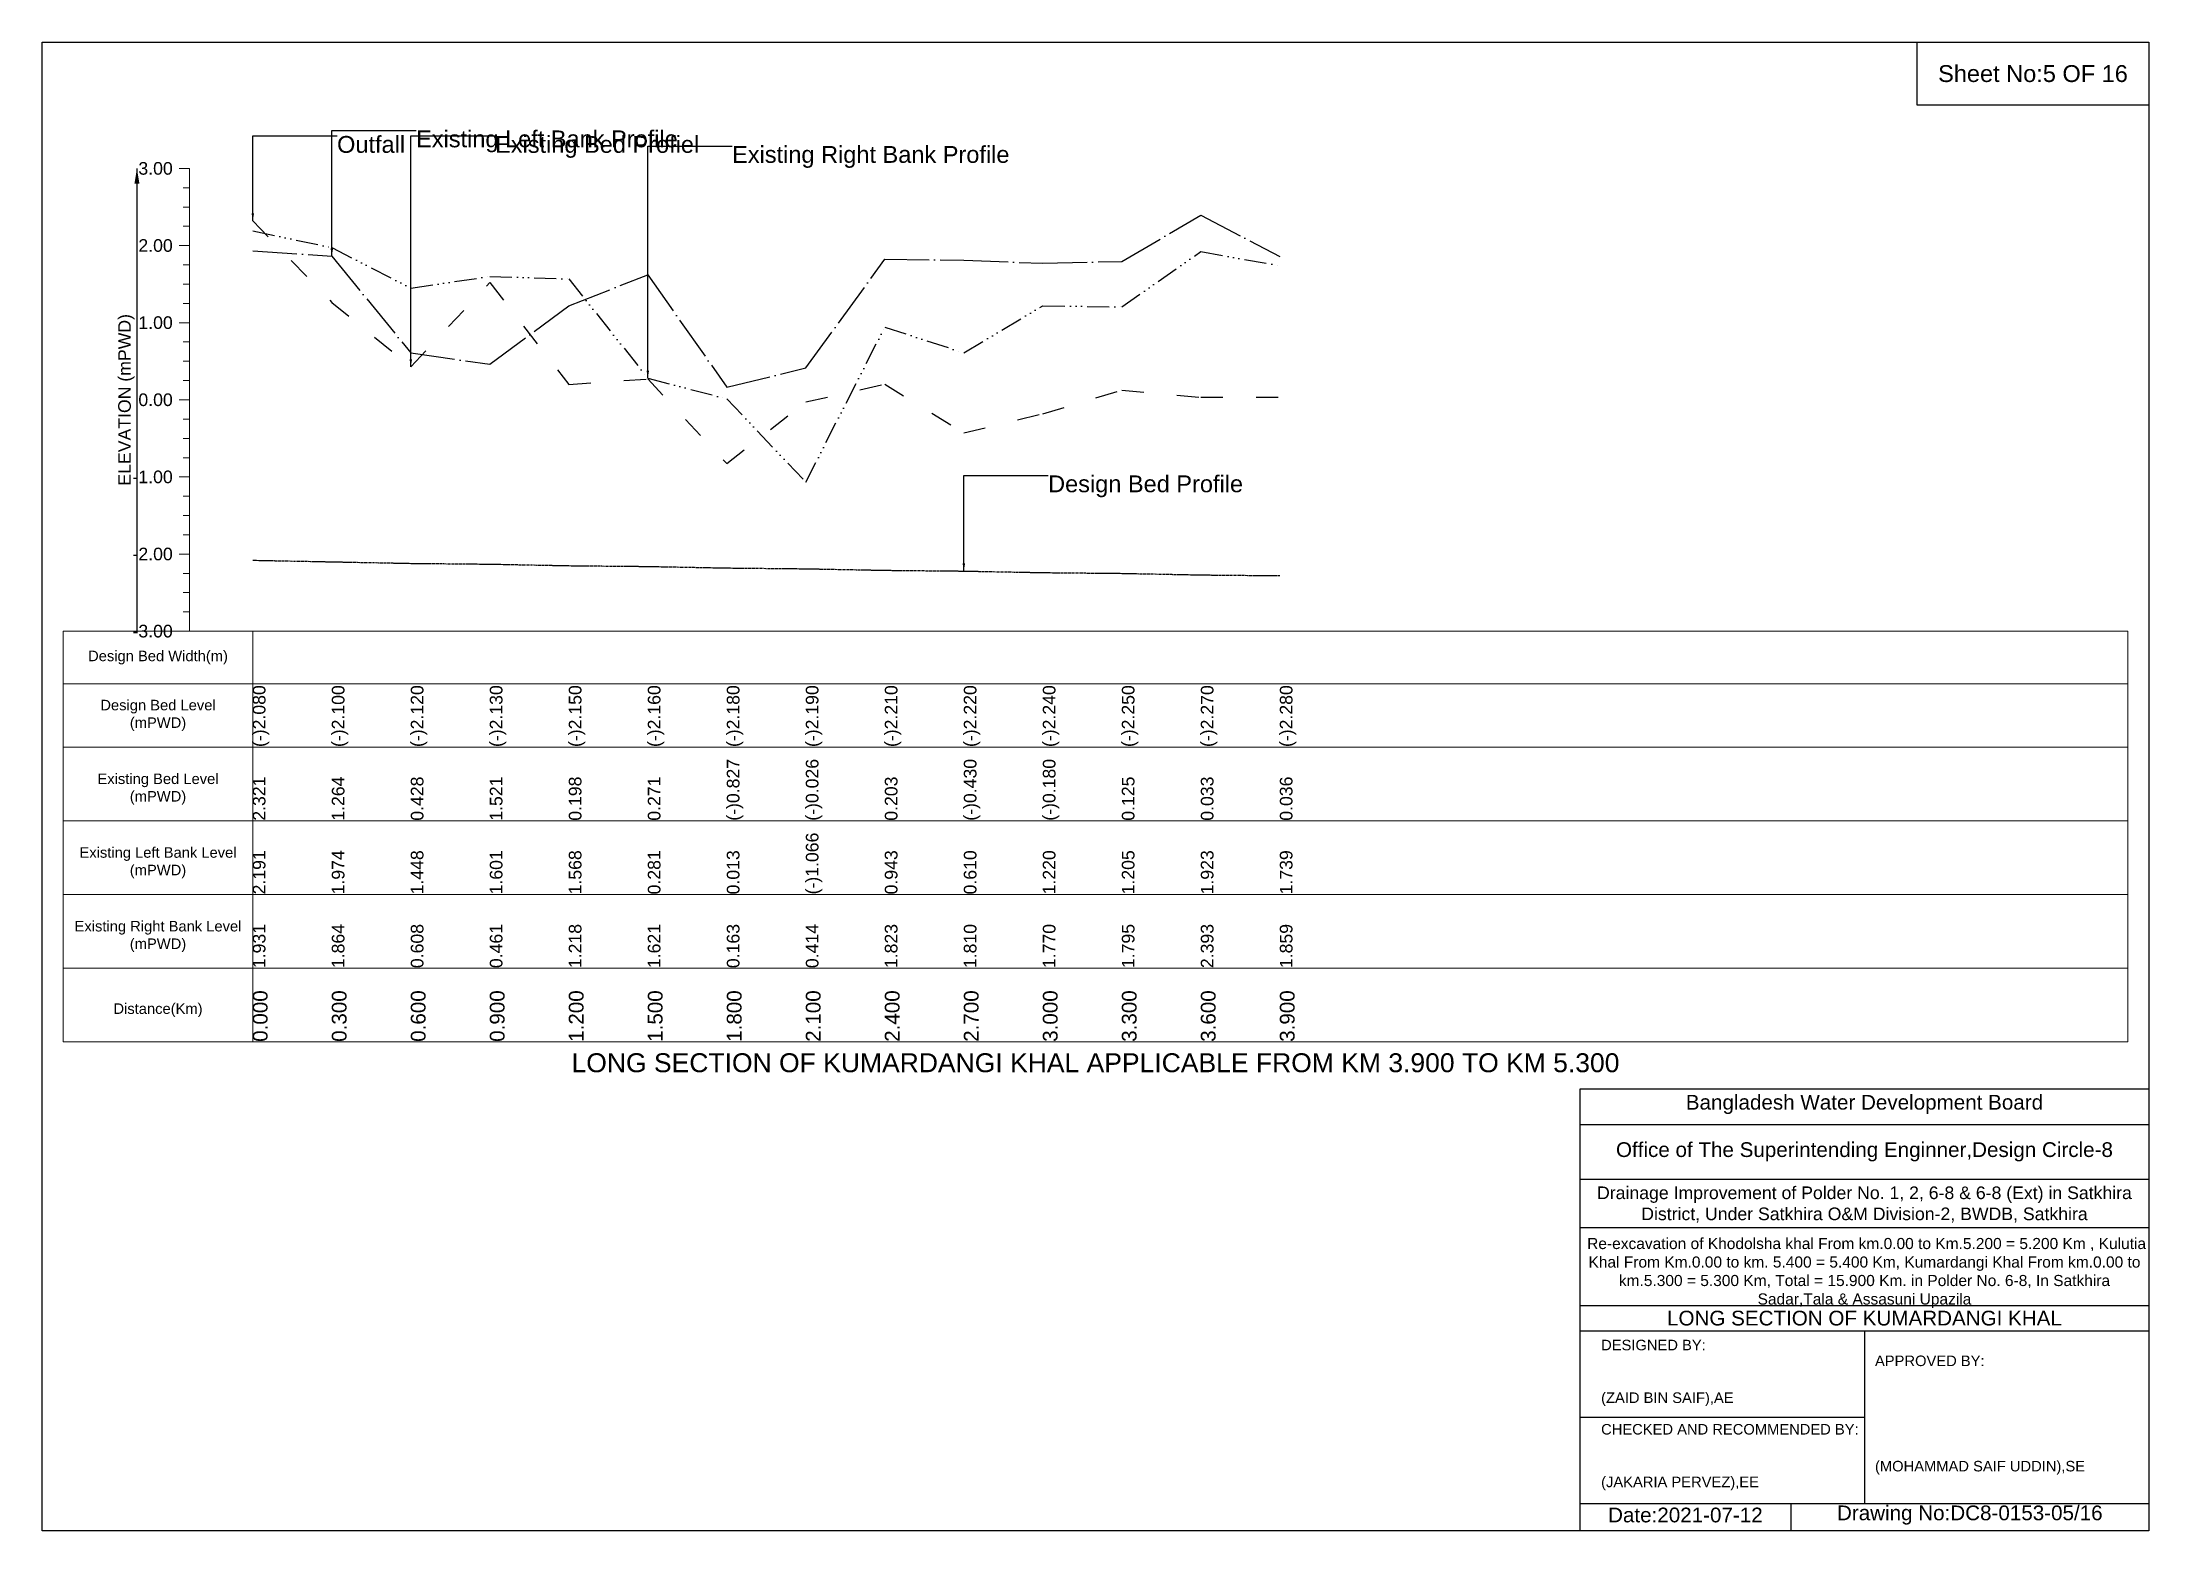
# Model space of a CAD drawing. Header units: inches. Extents: x 91000 to 568000, y -5656 to 0.
# Drawn here: x 450000 to 458000, y -5656 to 0 of the extents above; entities that cross this region are included whole.
import ezdxf

# ---------------------------------------------------------------- set-up
doc = ezdxf.new("R2010")
doc.units = ezdxf.units.IN
doc.header["$LTSCALE"] = 7
doc.header["$MEASUREMENT"] = 0
for name, pattern in [('ACAD_ISO03W100', [30, 12, -18]), ('ACAD_ISO04W100', [30, 24, -3, 0, -3]), ('ACAD_ISO14W100', [24, 12, -3, 0, -3, 0, -3, 0, -3]), ('CENTER', [2, 1.25, -0.25, 0.25, -0.25])]:
    doc.linetypes.add(name, pattern=pattern)
for name, color, linetype, lineweight in [('Design Bed Level Long Section', 7, 'CENTER', 25), ('Existing Bed Level for Long Section', 7, 'ACAD_ISO03W100', 25), ('Existing Left Bank of Long section', 7, 'ACAD_ISO04W100', 25), ('Existing Right Bank of Long Section', 7, 'ACAD_ISO14W100', 25), ('Long Section Border', 7, 'Continuous', 9), ('Long Section Labels', 7, 'Continuous', 9), ('Vscale for Long Section', 7, 'Continuous', 9)]:
    doc.layers.add(name, color=color, linetype=linetype, lineweight=lineweight)
doc.styles.get("Standard").update_dxf_attribs({"font": 'arial.ttf'})
doc.dimstyles.get("Standard").update_dxf_attribs({"dimtxt": 0.18, "dimasz": 0.18, "dimexe": 0.18, "dimexo": 0.0625, "dimgap": 0.09, "dimtad": 0, "dimtih": 1, "dimtoh": 1, "dimdec": 4, "dimzin": 0, "dimdsep": 46, "dimtxsty": 'Standard', "dimcen": 0.09, "dimadec": 0, "dimazin": 0, "dimtfac": 1, "dimtdec": 4, "dimtofl": 0, "dimtmove": 0, "dimatfit": 3, "dimfxl": 1, "dimtolj": 1, "dimtzin": 0, "dimarcsym": 0})

msp = doc.modelspace()

# ---------------------------------------------------------------- texts
at = {"attachment_point": 5}
for s, insert, char_height in [('Sheet No:5 OF 16', (457560, -120), 64), ('Bangladesh Water Development Board', (456920, -4036), 56), ('Office of The Superintending Enginner,Design Circle-8', (456920, -4216), 56)]:
    msp.add_mtext(s, dxfattribs=dict(at, insert=insert, char_height=char_height))
for s, insert, char_height, width, attachment_point in [('Drainage Improvement of Polder No. 1, 2, 6-8 & 6-8 (Ext) in Satkhira District, Under Satkhira O&M Division-2, BWDB, Satkhira', (456920, -4416), 48, 2240, 5), (' Re-excavation of Khodolsha khal From km.0.00 to Km.5.200 = 5.200 Km , Kulutia Khal From Km.0.00 to km. 5.400 = 5.400 Km, Kumardangi Khal From km.0.00 to km.5.300 = 5.300 Km, Total = 15.900 Km. in Polder No. 6-8, In Satkhira Sadar,Tala & Assasuni Upazila', (456920, -4676), 42.1524, 2160, 5), ('LONG SECTION OF KUMARDANGI KHAL', (456920, -4848), 56, 2240, 5), ('DESIGNED BY:^J^J^J(ZAID BIN SAIF),AE', (455920, -5056), 40, 1120, 4), ('APPROVED BY:^J^J^J^J^J^J(MOHAMMAD SAIF UDDIN),SE', (456960, -5216), 40, 1120, 4), ('CHECKED AND RECOMMENDED BY:^J^J^J(JAKARIA PERVEZ),EE', (455920, -5376), 40, 1120, 4), ('Date:2021-07-12', (456240, -5596), 56, 1120, 5), ('Drawing No:DC8-0153-05/16', (457320, -5596), 56, 1760, 5)]:
    msp.add_mtext(s, dxfattribs=dict(insert=insert, char_height=char_height, width=width, attachment_point=attachment_point))
at = {"layer": 'Long Section Border', "attachment_point": 5}
for s, insert, char_height in [('Design Bed Width(m)', (450440, -2338), 40), ('Design Bed Level^J(mPWD)', (450440, -2558), 40), ('Existing Bed Level^J(mPWD)', (450440, -2838), 40), ('Existing Left Bank Level^J(mPWD)', (450440, -3118), 40), ('Existing Right Bank Level^J(mPWD)', (450440, -3398), 40), ('Distance(Km)', (450440, -3678), 40), ('LONG SECTION OF KUMARDANGI KHAL APPLICABLE FROM KM 3.900 TO KM 5.300', (454000, -3878), 72)]:
    msp.add_mtext(s, dxfattribs=dict(at, insert=insert, char_height=char_height))
at = {"layer": 'Long Section Labels', "char_height": 64, "attachment_point": 1}
for s, insert in [('Outfall', (451120, -356.6)), ('Existing Left Bank Profile', (451420, -335.6)), ('Existing Bed Profiel', (451720, -356.6)), ('Existing Right Bank Profile', (452620, -394.7)), ('Design Bed Profile', (453820, -1646.1))]:
    msp.add_mtext(s, dxfattribs=dict(at, insert=insert))
at = {"layer": 'Vscale for Long Section', "char_height": 48, "attachment_point": 6}
for s, insert in [('3.00', (450496, -480)), ('2.00', (450496, -773)), ('1.00', (450496, -1066)), ('0.00', (450496, -1359)), ('-1.00', (450496, -1652)), ('-2.00', (450496, -1945)), ('-3.00', (450496, -2238))]:
    msp.add_mtext(s, dxfattribs=dict(at, insert=insert))
at = {"layer": 'Vscale for Long Section', "rotation": 90}
for s, insert, char_height, attachment_point in [('ELEVATION (mPWD)', (450320, -1359), 48, 5), ('(-)2.080', (450800, -2678), 48, 1), ('(-)2.100', (451100, -2678), 48, 1), ('(-)2.120', (451400, -2678), 48, 1), ('(-)2.130', (451700, -2678), 48, 1), ('(-)2.150', (452000, -2678), 48, 1), ('(-)2.160', (452300, -2678), 48, 1), ('(-)2.180', (452600, -2678), 48, 1), ('(-)2.190', (452900, -2678), 48, 1), ('(-)2.210', (453200, -2678), 48, 1), ('(-)2.220', (453500, -2678), 48, 1), ('(-)2.240', (453800, -2678), 48, 1), ('(-)2.250', (454100, -2678), 48, 1), ('(-)2.270', (454400, -2678), 48, 1), ('(-)2.280', (454700, -2678), 48, 1), ('2.321', (450800, -2958), 48, 1), ('1.264', (451100, -2958), 48, 1), ('0.428', (451400, -2958), 48, 1), ('1.521', (451700, -2958), 48, 1), ('0.198', (452000, -2958), 48, 1), ('0.271', (452300, -2958), 48, 1), ('(-)0.827', (452600, -2958), 48, 1), ('(-)0.026', (452900, -2958), 48, 1), ('0.203', (453200, -2958), 48, 1), ('(-)0.430', (453500, -2958), 48, 1), ('(-)0.180', (453800, -2958), 48, 1), ('0.125', (454100, -2958), 48, 1), ('0.033', (454400, -2958), 48, 1), ('0.036', (454700, -2958), 48, 1), ('(-)1.066', (452900, -3238), 48, 1), ('2.191', (450800, -3238), 48, 1), ('1.974', (451100, -3238), 48, 1), ('1.448', (451400, -3238), 48, 1), ('1.601', (451700, -3238), 48, 1), ('1.568', (452000, -3238), 48, 1), ('0.281', (452300, -3238), 48, 1), ('0.013', (452600, -3238), 48, 1), ('0.943', (453200, -3238), 48, 1), ('0.610', (453500, -3238), 48, 1), ('1.220', (453800, -3238), 48, 1), ('1.205', (454100, -3238), 48, 1), ('1.923', (454400, -3238), 48, 1), ('1.739', (454700, -3238), 48, 1), ('1.931', (450800, -3518), 48, 1), ('1.864', (451100, -3518), 48, 1), ('0.608', (451400, -3518), 48, 1), ('0.461', (451700, -3518), 48, 1), ('1.218', (452000, -3518), 48, 1), ('1.621', (452300, -3518), 48, 1), ('0.163', (452600, -3518), 48, 1), ('0.414', (452900, -3518), 48, 1), ('1.823', (453200, -3518), 48, 1), ('1.810', (453500, -3518), 48, 1), ('1.770', (453800, -3518), 48, 1), ('1.795', (454100, -3518), 48, 1), ('2.393', (454400, -3518), 48, 1), ('1.859', (454700, -3518), 48, 1), ('0.000', (450800, -3798), 56, 1), ('0.300', (451100, -3798), 56, 1), ('0.600', (451400, -3798), 56, 1), ('0.900', (451700, -3798), 56, 1), ('1.200', (452000, -3798), 56, 1), ('1.500', (452300, -3798), 56, 1), ('1.800', (452600, -3798), 56, 1), ('2.100', (452900, -3798), 56, 1), ('2.400', (453200, -3798), 56, 1), ('2.700', (453500, -3798), 56, 1), ('3.000', (453800, -3798), 56, 1), ('3.300', (454100, -3798), 56, 1), ('3.600', (454400, -3798), 56, 1), ('3.900', (454700, -3798), 56, 1)]:
    msp.add_mtext(s, dxfattribs=dict(at, insert=insert, char_height=char_height, attachment_point=attachment_point))

# ---------------------------------------------------------------- linework, layer by layer
for points in [[(450000, 0), (458000, 0), (458000, -5656), (450000, -5656)], [(457120, 0), (458000, 0), (458000, -240), (457120, -240)]]:
    msp.add_lwpolyline(points, close=True)
for points in [[(455840, -5656), (455840, -3976), (458000, -3976)], [(455840, -4112), (458000, -4112)], [(455840, -4320), (458000, -4320)], [(455840, -4504), (458000, -4504)], [(455840, -4800), (458000, -4800)], [(455840, -4896), (458000, -4896)], [(456920, -4896), (456920, -5552)], [(455840, -5224), (456920, -5224)], [(455840, -5552), (458000, -5552)], [(456640, -5552), (456640, -5656)]]:
    msp.add_lwpolyline(points)
at = {"layer": 'Design Bed Level Long Section'}
msp.add_lwpolyline([(450800, -1968.4), (451100, -1974.3), (451400, -1980.2), (451700, -1983.1), (452000, -1989), (452300, -1991.9), (452600, -1997.7), (452900, -2000.7), (453200, -2006.5), (453500, -2009.5), (453800, -2015.3), (454100, -2018.2), (454400, -2024.1), (454700, -2027)], dxfattribs=at)
at = {"layer": 'Existing Bed Level for Long Section'}
msp.add_lwpolyline([(450800, -678.9), (451100, -988.6), (451400, -1233.6), (451700, -913.3), (452000, -1301), (452300, -1279.6), (452600, -1601.3), (452900, -1366.6), (453200, -1299.5), (453500, -1485), (453800, -1411.7), (454100, -1322.4), (454400, -1349.3), (454700, -1348.5)], dxfattribs=at)
at = {"layer": 'Existing Left Bank of Long section'}
msp.add_lwpolyline([(450800, -793.2), (451100, -812.8), (451400, -1180.9), (451700, -1223.9), (452000, -1002.1), (452300, -884), (452600, -1311.2), (452900, -1237.7), (453200, -824.9), (453500, -828.7), (453800, -840.4), (454100, -833.1), (454400, -657.9), (454700, -814.3)], dxfattribs=at)
at = {"layer": 'Existing Right Bank of Long Section'}
msp.add_lwpolyline([(450800, -717), (451100, -780.6), (451400, -934.7), (451700, -889.9), (452000, -899.6), (452300, -1276.7), (452600, -1355.2), (452900, -1671.3), (453200, -1082.7), (453500, -1180.3), (453800, -1001.5), (454100, -1005.9), (454400, -795.6), (454700, -849.5)], dxfattribs=at)
at = {"layer": 'Long Section Border'}
msp.add_lwpolyline([(450080, -2238), (457920, -2238), (457920, -3798), (450080, -3798)], close=True, dxfattribs=at)
for points in [[(450800, -2238), (450800, -3798)], [(450080, -2438), (457920, -2438)], [(450080, -2678), (457920, -2678)], [(450080, -2958), (457920, -2958)], [(450080, -3238), (457920, -3238)], [(450080, -3518), (457920, -3518)]]:
    msp.add_lwpolyline(points, dxfattribs=at)
at = {"layer": 'Vscale for Long Section'}
for points in [[(450560, -480), (450520, -480)], [(450560, -2238), (450560, -1945), (450560, -1652), (450560, -1359), (450560, -1066), (450560, -773), (450560, -480)], [(450560, -553.2), (450536, -553.2)], [(450560, -626.5), (450536, -626.5)], [(450560, -699.8), (450536, -699.8)], [(450560, -773), (450520, -773)], [(450560, -846.2), (450536, -846.2)], [(450560, -919.5), (450536, -919.5)], [(450560, -992.8), (450536, -992.8)], [(450560, -1066), (450520, -1066)], [(450560, -1139.2), (450536, -1139.2)], [(450560, -1212.5), (450536, -1212.5)], [(450560, -1359), (450520, -1359)], [(450560, -1285.8), (450536, -1285.8)], [(450560, -1432.2), (450536, -1432.2)], [(450560, -1505.5), (450536, -1505.5)], [(450560, -1578.8), (450536, -1578.8)], [(450560, -1652), (450520, -1652)], [(450560, -1725.2), (450536, -1725.2)], [(450560, -1798.5), (450536, -1798.5)], [(450560, -1871.8), (450536, -1871.8)], [(450560, -1945), (450520, -1945)], [(450560, -2018.2), (450536, -2018.2)], [(450560, -2091.5), (450536, -2091.5)], [(450560, -2238), (450520, -2238)], [(450560, -2164.8), (450536, -2164.8)]]:
    msp.add_lwpolyline(points, dxfattribs=at)

msp.set_redraw_order([(e.dxf.handle, doc.entitydb.next_handle()) for e in msp.query("TEXT MTEXT ATTDEF DIMENSION ARC_DIMENSION")])  # texts and dimensions are drawn at this point

# ---------------------------------------------------------------- leaders
at = {"layer": 'Long Section Labels', "annotation_type": 0, "has_hookline": 1, "hookline_direction": 0}
for points, text_width in [([(450800, -678.9), (450800, -356.6), (451119.9, -356.6)], 247.8), ([(451100, -812.8), (451100, -335.6), (451419.9, -335.6)], 983.1), ([(451400, -1233.6), (451400, -356.6), (451719.9, -356.6)], 761.9), ([(452300, -1276.7), (452300, -394.7), (452619.9, -394.7)], 1042.7), ([(453500, -2009.5), (453500, -1646.1), (453819.9, -1646.1)], 729.9)]:
    msp.add_leader(points, dimstyle='Standard', override={"dimasz": 28.8}, dxfattribs=dict(at, text_width=text_width))
at = {"layer": 'Vscale for Long Section'}
msp.add_leader([(450360, -480), (450360, -2238)], dimstyle='Standard', override={"dimasz": 57.6}, dxfattribs=at)

doc.saveas('drawing.dxf')
